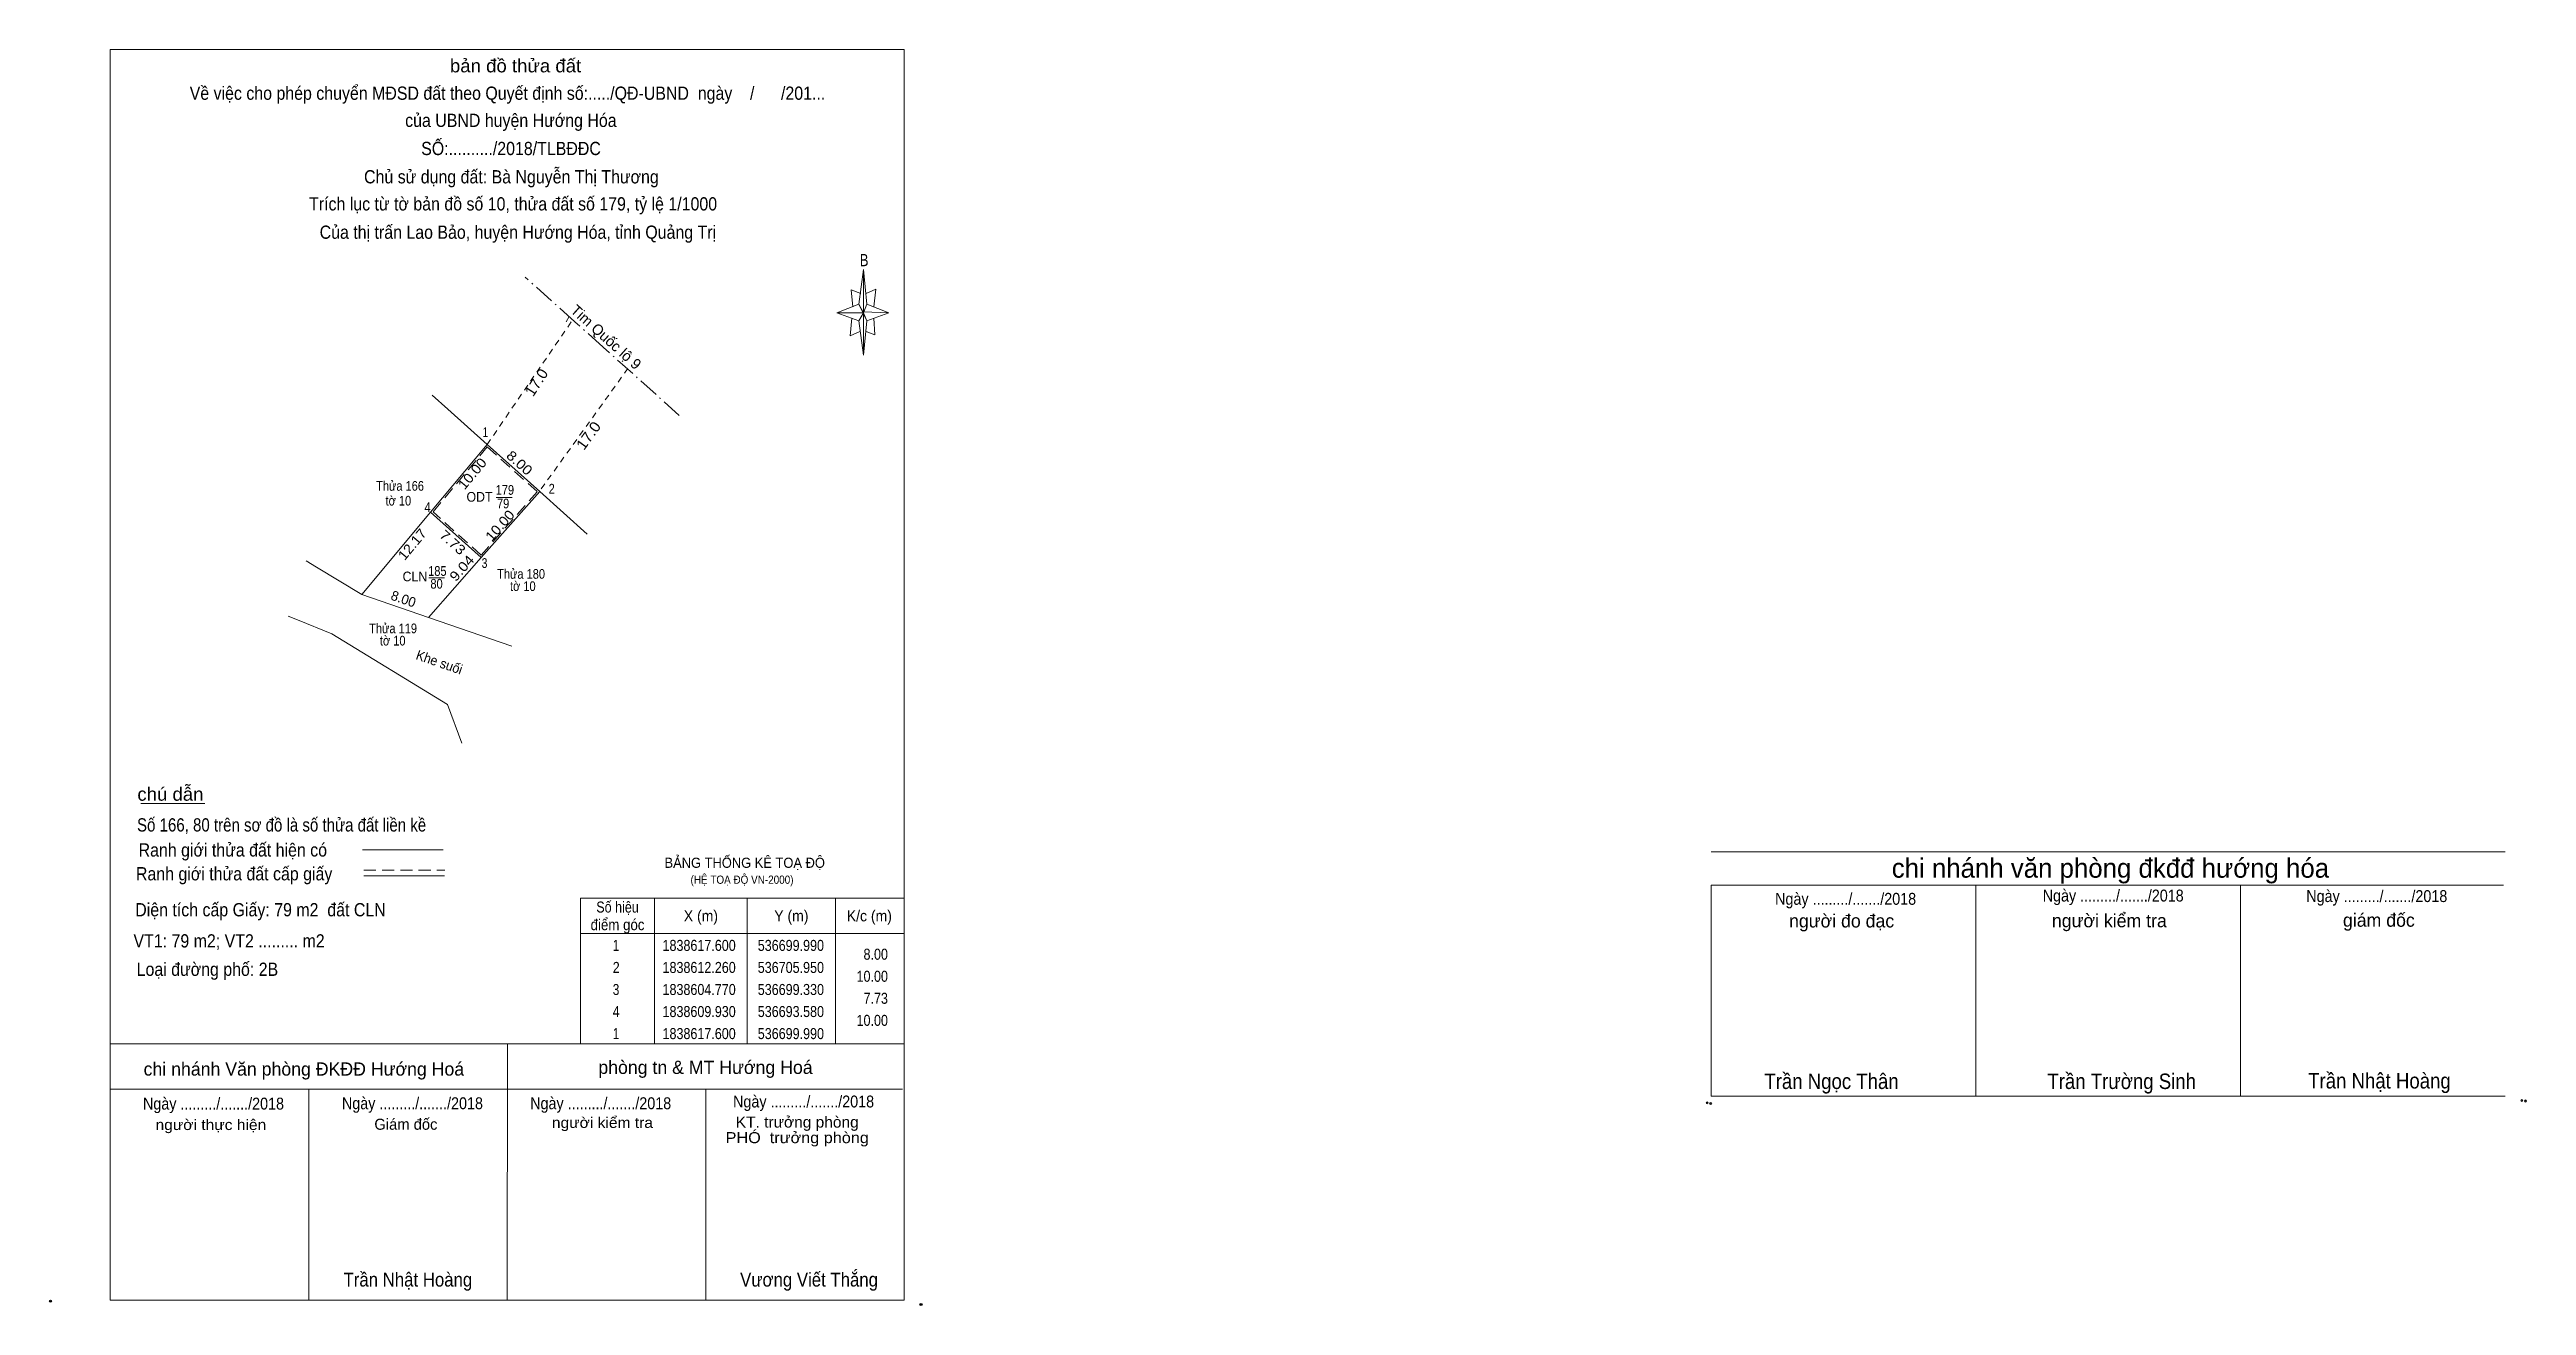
# Model space of a CAD drawing. Header units: metres. Extents: x 536173 to 536931, y 1838377 to 1838662.
# Drawn here: x 536650.4 to 536931.2, y 1838520 to 1838662.4 of the extents above; entities that cross this region are included whole.
import ezdxf
from ezdxf.enums import TextEntityAlignment as Align

# ---------------------------------------------------------------- set-up
doc = ezdxf.new("R2010")
doc.units = ezdxf.units.M
doc.header["$LTSCALE"] = 0.46
doc.header["$PDMODE"] = 32
doc.header["$PDSIZE"] = 0.23
for name, pattern in [('DOT_DASHED', [7.7, 5, -1.2, 0.3, -1.2]), ('MEDIUM_DASHED', [4.5, 3, -1.5]), ('SHORT_DASHED', [2.7, 1.5, -1.2])]:
    doc.linetypes.add(name, pattern=pattern)
for name, color, linetype, lineweight in [('15', 7, 'Continuous', 13), ('17', 7, 'Continuous', 13), ('5', 7, 'Continuous', 13)]:
    doc.layers.add(name, color=color, linetype=linetype, lineweight=lineweight)
doc.layers.add('6', color=7, linetype='Continuous')

msp = doc.modelspace()

# ---------------------------------------------------------------- texts
at = {"layer": '15'}
for s, height, width, p in [('bản đồ thửa đất', 1.5, 1.05, (536703.21, 1838659.79)), ('Về việc cho phép chuyển MĐSD đất theo Quyết định số:...../QĐ-UBND  ngày    /      /201...', 1.5, 0.9, (536702.295, 1838656.68)), ('của UBND huyện Hướng Hóa', 1.5, 0.9, (536702.68, 1838653.6)), ('SỐ:........../2018/TLBĐĐC', 1.5, 0.9, (536702.695, 1838650.41)), ('Chủ sử dụng đất: Bà Nguyễn Thị Thương', 1.5, 0.9, (536702.74, 1838647.2)), ('Trích lục từ tờ bản đồ số 10, thửa đất số 179, tỷ lệ 1/1000 ', 1.5, 0.9, (536703.18, 1838644.13)), ('Của thị trấn Lao Bảo, huyện Hướng Hóa, tỉnh Quảng Trị', 1.5, 0.9, (536703.475, 1838640.92)), ('B', 1.378, 0.8, (536742.72, 1838637.81)), ('Thửa 166', 1.1, 0.85, (536690.115, 1838612.35)), ('tờ 10', 1.1, 0.85, (536689.925, 1838610.67)), ('ODT', 1.1, 0.95, (536699.125, 1838611.11)), ('179', 1.1, 0.85, (536702, 1838611.89)), ('79', 1.1, 0.85, (536701.8, 1838610.35)), ('CLN', 1.1, 0.95, (536691.8, 1838602.08)), ('185', 1.1, 0.85, (536694.345, 1838602.7)), ('Thửa 180', 1.1, 0.85, (536703.835, 1838602.37)), ('80', 1.1, 0.85, (536694.255, 1838601.25)), ('tờ 10', 1.1, 0.85, (536704.035, 1838600.98)), ('Thửa 119', 1.1, 0.85, (536689.33, 1838596.19)), ('tờ 10', 1.1, 0.85, (536689.285, 1838594.8)), ('BẢNG THỐNG KÊ TOẠ ĐỘ ', 1.15, 0.95, (536729.39, 1838569.59)), ('(HỆ TOẠ ĐỘ VN-2000)', 0.9335, 0.9, (536728.88, 1838567.78)), ('điểm góc', 1.25, 0.9, (536714.77, 1838562.52)), ('Số hiệu', 1.25, 0.85, (536714.77, 1838564.52)), ('X (m)', 1.25, 0.95, (536724.22, 1838563.52)), ('Y (m)', 1.25, 0.95, (536734.475, 1838563.52)), ('K/c (m)', 1.25, 0.95, (536743.315, 1838563.52)), (' 1', 1.25, 0.75, (536714.42, 1838560.17)), ('1838617.600', 1.25, 0.85, (536724.02, 1838560.17)), ('536699.990', 1.25, 0.85, (536734.42, 1838560.17)), (' 2', 1.25, 0.85, (536714.425, 1838557.67)), ('1838612.260', 1.25, 0.85, (536724.02, 1838557.67)), ('536705.950', 1.25, 0.85, (536734.42, 1838557.67)), (' 3', 1.25, 0.8, (536714.415, 1838555.17)), ('1838604.770', 1.25, 0.85, (536724.02, 1838555.17)), ('536699.330', 1.25, 0.85, (536734.42, 1838555.17)), (' 4', 1.25, 0.85, (536714.42, 1838552.67)), ('1838609.930', 1.25, 0.85, (536724.02, 1838552.67)), ('536693.580', 1.25, 0.85, (536734.42, 1838552.67)), (' 1', 1.25, 0.75, (536714.42, 1838550.17)), ('1838617.600', 1.25, 0.85, (536724.02, 1838550.17)), ('536699.990', 1.25, 0.85, (536734.42, 1838550.17)), ('Ngày ........./......./2018', 1.35, 0.9, (536735.86, 1838542.42)), ('Ngày ........./......./2018', 1.35, 0.9, (536668.97, 1838542.18)), ('người thực hiện', 1.2, 1.1, (536668.675, 1838539.86)), ('Ngày ........./......./2018', 1.35, 0.9, (536691.52, 1838542.22)), ('Ngày ........./......./2018', 1.35, 0.9, (536712.86, 1838542.22)), ('người kiểm tra', 1.2, 1.1, (536713.06, 1838540.1)), ('KT. trưởng phòng', 1.25, 1.05, (536735.14, 1838540.14)), ('PHÓ  trưởng phòng', 1.25, 1.1, (536735.14, 1838538.37)), ('Vương Viết Thắng', 1.58, 0.9, (536736.48, 1838522.11)), ('Trần Nhật Hoàng', 1.58, 0.9, (536691.005, 1838522.11))]:
    msp.add_text(s, height=height, dxfattribs=dict(at, width=width)).set_placement(p, align=Align.CENTER)
for s, height, rotation, p in [('Tim Quốc lộ 9', 1.2, 318.122, (536713.0695, 1838629.3225)), ('8.00', 1.1, 340.953, (536690.3255, 1838599.5655))]:
    msp.add_text(s, height=height, rotation=rotation, dxfattribs=at).set_placement(p, align=Align.CENTER)
for s, height, rotation, width, p in [('17.0', 1.2, 57.279, 1.05, (536706.0885, 1838624.3107)), ('17.0', 1.2, 54.236, 1.1, (536711.9639, 1838618.2493)), ('8.00', 1.1, 318.141, 1.15, (536703.288, 1838615.096)), ('10.00', 1.1, 50.114, 1.1, (536698.7282, 1838613.9373)), ('10.00', 1.1, 48.528, 1.1, (536701.8495, 1838608.0408)), ('12.17', 1.1, 50.068, 1.1, (536691.9275, 1838605.912)), ('7.73', 1.1, 318.095, 1.15, (536695.7127, 1838606.0769)), ('9.04', 1.1, 48.493, 1.15, (536697.532, 1838603.2105)), ('Khe suối', 1.1, 340.929, 0.95, (536694.3903, 1838592.3845))]:
    msp.add_text(s, height=height, rotation=rotation, dxfattribs=dict(at, width=width)).set_placement(p, align=Align.CENTER)
for s, height, width, p in [(' 1', 1.1, 0.75, (536700.09, 1838618.44)), (' 2', 1.1, 0.85, (536707.66, 1838612.03)), (' 4', 1.1, 0.85, (536693.58, 1838609.93)), (' 3', 1.1, 0.8, (536700.02, 1838603.6)), ('10.00', 1.25, 0.85, (536745.42, 1838556.67)), ('8.00', 1.25, 0.85, (536745.42, 1838559.17)), ('7.73', 1.25, 0.85, (536745.42, 1838554.17)), ('10.00', 1.25, 0.85, (536745.42, 1838551.67))]:
    msp.add_text(s, height=height, dxfattribs=dict(at, width=width)).set_placement(p, align=Align.RIGHT)
for s, width, p in [('chú dẫn', 1.05, (536660.34, 1838577.2)), ('Số 166, 80 trên sơ đồ là số thửa đất liền kề', 0.85, (536660.3, 1838573.71)), ('Ranh giới thửa đất hiện có ', 0.9, (536660.48, 1838570.87)), ('Ranh giới thửa đất cấp giấy', 0.9, (536660.18, 1838568.17)), ('Diện tích cấp Giấy: 79 m2  đất CLN', 0.9, (536660.1, 1838564.09)), ('VT1: 79 m2; VT2 ......... m2', 0.9, (536659.9, 1838560.56)), ('Loại đường phố: 2B', 0.9, (536660.26, 1838557.34))]:
    msp.add_text(s, height=1.5, dxfattribs=dict(at, width=width)).set_placement(p)
for s, height, p in [('chi nhánh Văn phòng ĐKĐĐ Hướng Hoá', 1.5, (536679.215, 1838546.03)), ('phòng tn & MT Hướng Hoá', 1.5, (536724.74, 1838546.22)), ('Giám đốc', 1.25, (536690.78, 1838539.89))]:
    msp.add_text(s, height=height, dxfattribs=at).set_placement(p, align=Align.CENTER)
at = {"layer": '5'}
for s, height, p in [('chi nhánh văn phòng đkđđ hướng hóa', 2.187, (536883.995, 1838568.47)), ('người đo đạc', 1.5, (536853.525, 1838562.83)), ('người kiểm tra', 1.5, (536883.875, 1838562.85)), ('giám đốc', 1.5, (536914.425, 1838562.91))]:
    msp.add_text(s, height=height, dxfattribs=at).set_placement(p, align=Align.CENTER)
at = {"layer": '5', "width": 0.9}
for s, height, p in [('Ngày ........./......./2018', 1.35, (536853.98, 1838565.4)), ('Ngày ........./......./2018', 1.35, (536884.31, 1838565.77)), ('Ngày ........./......./2018', 1.35, (536914.19, 1838565.71)), ('Trần Ngọc Thân', 1.75, (536852.38, 1838544.51)), ('Trần Trường Sinh', 1.75, (536885.27, 1838544.51)), ('Trần Nhật Hoàng', 1.75, (536914.49, 1838544.57))]:
    msp.add_text(s, height=height, dxfattribs=at).set_placement(p, align=Align.CENTER)

# ---------------------------------------------------------------- linework, layer by layer
at = {"layer": '15', "linetype": 'DOT_DASHED'}
for p, q in [((536709.93, 1838631.52), (536704.31, 1838636.56)), ((536713.15, 1838628.63), (536709.93, 1838631.52)), ((536721.77, 1838620.9), (536713.15, 1838628.63))]:
    msp.add_line(p, q, dxfattribs=at)
at = {"layer": '15'}
for p, q in [((536742.14, 1838633.52), (536742.64, 1838637.42)), ((536742.14, 1838631.62), (536739.64, 1838632.52)), ((536743.04, 1838631.62), (536742.64, 1838627.72)), ((536743.04, 1838633.52), (536745.54, 1838632.52)), ((536743.84, 1838631.92), (536743.94, 1838630.02)), ((536743.94, 1838630.02), (536742.94, 1838630.42)), ((536693.74, 1838623.2), (536695.52, 1838621.6)), ((536699.99, 1838617.6), (536695.52, 1838621.6)), ((536699.99, 1838617.6), (536705.95, 1838612.26)), ((536701.03, 1838611.6), (536702.84, 1838611.6)), ((536711.33, 1838607.44), (536705.95, 1838612.26)), ((536685.77, 1838600.6), (536693.58, 1838609.93)), ((536679.46, 1838604.39), (536680.63, 1838603.69)), ((536685.77, 1838600.6), (536680.63, 1838603.69)), ((536693.38, 1838602.46), (536695.14, 1838602.46)), ((536678.49, 1838597.71), (536677.45, 1838598.13)), ((536693.33, 1838597.99), (536702.78, 1838594.72)), ((536660.74, 1838576.89), (536667.98, 1838576.89)), ((536685.87, 1838571.62), (536695.01, 1838571.62)), ((536686.01, 1838568.69), (536695.15, 1838568.69)), ((536718.97, 1838566.14), (536718.97, 1838549.64)), ((536729.47, 1838566.14), (536729.47, 1838549.64)), ((536739.47, 1838566.14), (536739.47, 1838549.64)), ((536710.57, 1838562.14), (536747.27, 1838562.14)), ((536657.27, 1838549.64), (536747.27, 1838549.64)), ((536702.27, 1838520.58), (536702.29, 1838549.64)), ((536657.27, 1838544.48), (536747.07, 1838544.48)), ((536679.77, 1838520.58), (536679.79, 1838544.48)), ((536724.77, 1838520.58), (536724.79, 1838544.48)), ((536747.27, 1838520.58), (536657.27, 1838520.58))]:
    msp.add_line(p, q, dxfattribs=at)
at = {"layer": '15', "linetype": 'SHORT_DASHED'}
for p, q in [((536699.99, 1838617.6), (536709.69, 1838631.74)), ((536708.93, 1838631.52), (536709.3, 1838632.09)), ((536706.12, 1838612.56), (536715.91, 1838626.16))]:
    msp.add_line(p, q, dxfattribs=at)
at = {"layer": '15', "linetype": 'MEDIUM_DASHED'}
msp.add_line((536686.01, 1838569.31), (536695.21, 1838569.31), dxfattribs=at)
at = {"layer": '15'}
for points in [[(536657.27, 1838662.38), (536747.27, 1838662.38), (536747.27, 1838520.58), (536657.27, 1838520.58)], [(536742.64, 1838637.42), (536743.04, 1838633.52), (536742.64, 1838632.52)], [(536742.64, 1838632.52), (536739.64, 1838632.52), (536742.14, 1838633.52), (536743.04, 1838631.62), (536745.54, 1838632.52), (536742.64, 1838632.62)], [(536742.64, 1838632.52), (536742.64, 1838627.72), (536742.14, 1838631.62)], [(536710.57, 1838566.14), (536747.27, 1838566.14), (536747.27, 1838549.64), (536710.57, 1838549.64)]]:
    msp.add_lwpolyline(points, close=True, dxfattribs=at)
for points in [[(536742.34, 1838634.72), (536741.24, 1838635.12), (536741.44, 1838633.22)], [(536742.94, 1838634.72), (536744.04, 1838635.22), (536743.84, 1838633.22)], [(536742.64, 1838632.52), (536742.14, 1838633.52), (536739.64, 1838632.52)], [(536741.34, 1838631.92), (536741.14, 1838629.92), (536742.24, 1838630.42)], [(536742.64, 1838632.52), (536743.04, 1838631.62), (536745.54, 1838632.52)], [(536699.99, 1838617.6), (536693.58, 1838609.93), (536699.33, 1838604.77), (536705.95, 1838612.26)], [(536699.33, 1838604.77), (536693.33, 1838597.99), (536685.77, 1838600.6)], [(536697.11, 1838583.74), (536695.49, 1838588.1), (536682.38, 1838596.12), (536678.49, 1838597.71)]]:
    msp.add_lwpolyline(points, dxfattribs=at)
at = {"layer": '15', "linetype": 'MEDIUM_DASHED'}
msp.add_lwpolyline([(536700.01, 1838617.31), (536705.67, 1838612.24), (536699.31, 1838605.05), (536693.86, 1838609.95)], close=True, dxfattribs=at)
at = {"layer": '17'}
for p, q in [((536679.77, 1838520.57), (536679.77, 1838520.58)), ((536702.27, 1838520.55), (536702.27, 1838520.58)), ((536724.77, 1838520.53), (536724.77, 1838520.58))]:
    msp.add_line(p, q, dxfattribs=at)
at = {"layer": '5'}
for p, q in [((536838.74, 1838571.41), (536928.74, 1838571.41)), ((536838.74, 1838567.61), (536928.54, 1838567.61)), ((536838.74, 1838567.61), (536928.54, 1838567.61)), ((536838.74, 1838567.61), (536928.54, 1838567.61)), ((536868.74, 1838543.71), (536868.74, 1838567.61)), ((536898.74, 1838543.71), (536898.74, 1838567.61))]:
    msp.add_line(p, q, dxfattribs=at)
msp.add_lwpolyline([(536928.74, 1838543.71), (536838.74, 1838543.71), (536838.74, 1838567.61)], dxfattribs=at)
for p in [(536838.28, 1838542.95), (536838.68, 1838542.87), (536930.64, 1838543.21), (536931.04, 1838543.15)]:
    msp.add_point(p, dxfattribs=at)
at = {"layer": '6'}
for p in [(536650.5, 1838520.46), (536749.17, 1838520.08)]:
    msp.add_point(p, dxfattribs=at)

msp.set_redraw_order([(e.dxf.handle, doc.entitydb.next_handle()) for e in msp.query("TEXT MTEXT ATTDEF DIMENSION ARC_DIMENSION")])  # texts and dimensions are drawn at this point

doc.saveas('drawing.dxf')
